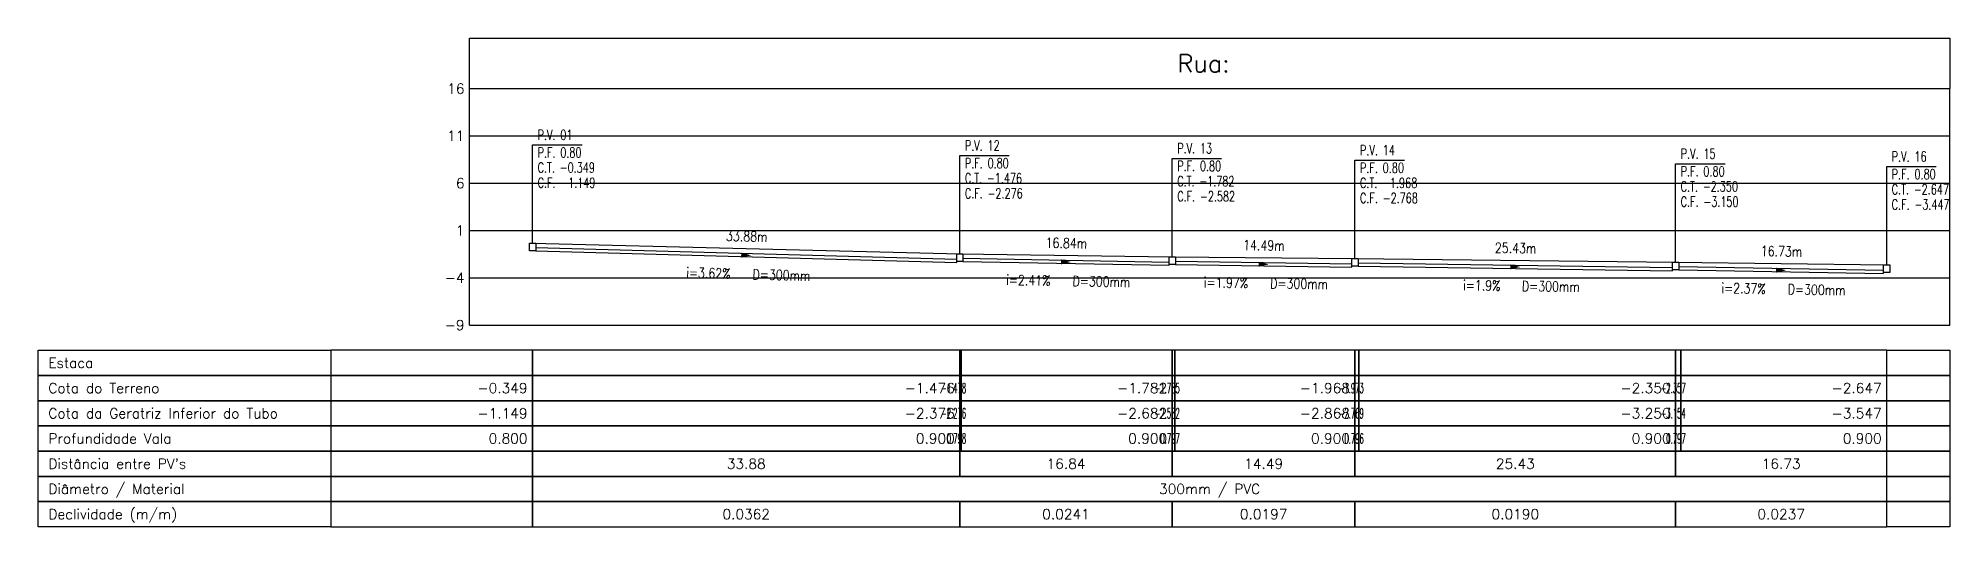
# Model space of a CAD drawing. Extents: x -6997814 to 14282083, y -16 to 289481930.
# Drawn here: x 363454.9 to 363606.5, y 7352216.9 to 7352255.7 of the extents above; entities that cross this region are included whole.
import ezdxf
from ezdxf.enums import TextEntityAlignment as Align

# ---------------------------------------------------------------- set-up
doc = ezdxf.new("R2010")
doc.units = 0
doc.header["$LTSCALE"] = 6.5
for name, color, linetype in [('PS_IND_COMPRIMENTO', 7, 'CONTINUOUS'), ('PS_IND_DIAMETRO', 7, 'CONTINUOUS'), ('PS_IND_FLUXO', 3, 'CONTINUOUS'), ('PS_IND_INCLINACAO', 7, 'CONTINUOUS'), ('PS_PERFIL_CAIXAS', 7, 'CONTINUOUS'), ('PS_PERFIL_COTA_LIN', 7, 'CONTINUOUS'), ('PS_PERFIL_COTA_TXT', 5, 'CONTINUOUS'), ('PS_PERFIL_GRADE', 8, 'CONTINUOUS'), ('PS_PERFIL_TERRENO', 3, 'CONTINUOUS'), ('PS_PERFIL_TITULOS', 5, 'CONTINUOUS'), ('PS_PERFIL_TUBO', 7, 'CONTINUOUS'), ('PS_PONTOS_IDENTIFICACAO_LIN', 7, 'CONTINUOUS'), ('PS_PONTOS_IDENTIFICACAO_TXT', 7, 'CONTINUOUS')]:
    doc.layers.add(name, color=color, linetype=linetype)
doc.styles.add('ROMANS', font='romans.shx')

msp = doc.modelspace()

# ---------------------------------------------------------------- texts
at = {"layer": 'PS_IND_COMPRIMENTO', "lineweight": -2, "style": 'ROMANS', "width": 0.8}
for s, rotation, p in [('33.88m', 358.420622, (363511.12602, 7352239.94886)), ('16.84m', 358.9324962, (363536.47127, 7352239.4118)), ('14.49m', 359.1217129, (363552.13303, 7352239.22738)), ('25.43m', 359.1691268, (363572.09116, 7352239.0144)), ('16.73m', 358.9492918, (363593.17762, 7352238.75968))]:
    msp.add_text(s, height=0.8, rotation=rotation, dxfattribs=at).set_placement(p, align=Align.MIDDLE_CENTER)
at = {"layer": 'PS_IND_DIAMETRO', "lineweight": -2, "style": 'ROMANS', "width": 0.8}
for rotation, p in [(358.420622, (363513.88226, 7352236.87173)), (358.9324962, (363539.25488, 7352236.35941)), (359.1217129, (363554.92671, 7352236.1842)), (359.1691268, (363574.88735, 7352235.97353)), (358.9492918, (363595.96214, 7352235.70811))]:
    msp.add_text('D=300mm', height=0.8, rotation=rotation, dxfattribs=at).set_placement(p, align=Align.MIDDLE_CENTER)
at = {"layer": 'PS_IND_INCLINACAO', "lineweight": -2, "style": 'ROMANS', "width": 0.8}
for s, rotation, p in [('i=3.62%', 358.420622, (363508.08446, 7352237.03159)), ('i=2.41%', 358.9324962, (363533.45589, 7352236.46746)), ('i=1.97%', 359.1217129, (363549.12739, 7352236.27311)), ('i=1.9%', 359.1691268, (363569.40793, 7352236.053)), ('i=2.37%', 358.9492918, (363590.16311, 7352235.81446))]:
    msp.add_text(s, height=0.8, rotation=rotation, dxfattribs=at).set_placement(p, align=Align.MIDDLE_CENTER)
at = {"layer": 'PS_PERFIL_COTA_TXT', "lineweight": -2, "style": 'ROMANS'}
for s, p in [('Estaca', (363455.74675, 7352229.90881)), ('Cota do Terreno', (363455.74675, 7352227.90881)), ('Cota da Geratriz Inferior do Tubo', (363455.74675, 7352225.90881)), ('Profundidade Vala', (363455.74675, 7352223.90881)), ("Distância entre PV's", (363455.74675, 7352221.90881)), ('Diâmetro / Material', (363455.74675, 7352219.90881)), ('Declividade (m/m)', (363455.74675, 7352217.90881))]:
    msp.add_text(s, height=0.8, dxfattribs=at).set_placement(p, align=Align.MIDDLE_LEFT)
for s, p in [('-0.349', (363493.74675, 7352227.90881)), ('-1.476', (363527.6226, 7352227.90881)), ('-1.782', (363544.46404, 7352227.90881)), ('-1.968', (363558.95603, 7352227.90881)), ('-2.350', (363584.38278, 7352227.90881)), ('-2.647', (363601.11746, 7352227.90881)), ('-1.149', (363493.74675, 7352225.90881)), ('-2.376', (363527.6226, 7352225.90881)), ('-2.682', (363544.46404, 7352225.90881)), ('-2.868', (363558.95603, 7352225.90881)), ('-3.250', (363584.38278, 7352225.90881)), ('-3.547', (363601.11746, 7352225.90881)), ('0.800', (363493.74675, 7352223.90881)), ('0.900', (363527.6226, 7352223.90881)), ('0.900', (363544.46404, 7352223.90881)), ('0.900', (363558.95603, 7352223.90881)), ('0.900', (363584.38278, 7352223.90881)), ('0.900', (363601.11746, 7352223.90881))]:
    msp.add_text(s, height=0.8, dxfattribs=at).set_placement(p, align=Align.MIDDLE_RIGHT)
at = {"layer": 'PS_PERFIL_COTA_TXT', "lineweight": -2, "style": 'ROMANS', "width": 0.5}
for s, p in [('-1.478', (363528.5226, 7352227.90881)), ('-1.785', (363545.46404, 7352227.90881)), ('-1.973', (363560.05603, 7352227.90881)), ('-2.357', (363585.58278, 7352227.90881)), ('-2.276', (363528.5226, 7352225.90881)), ('-2.582', (363545.46404, 7352225.90881)), ('-2.769', (363560.05603, 7352225.90881)), ('-3.154', (363585.58278, 7352225.90881)), ('0.798', (363528.5226, 7352223.90881)), ('0.797', (363545.46404, 7352223.90881)), ('0.796', (363560.05603, 7352223.90881)), ('0.797', (363585.58278, 7352223.90881))]:
    msp.add_text(s, height=0.8, dxfattribs=at).set_placement(p, align=Align.MIDDLE_RIGHT)
at = {"layer": 'PS_PERFIL_COTA_TXT', "lineweight": -2, "style": 'ROMANS'}
for s, p in [('33.88', (363511.08468, 7352221.90881)), ('16.84', (363536.44332, 7352221.90881)), ('14.49', (363552.11003, 7352221.90881)), ('25.43', (363572.0694, 7352221.90881)), ('16.73', (363593.15012, 7352221.90881)), ('300mm / PVC', (363547.8321, 7352219.90881)), ('0.0362', (363511.08468, 7352217.90881)), ('0.0241', (363536.44332, 7352217.90881)), ('0.0197', (363552.11003, 7352217.90881)), ('0.0190', (363572.0694, 7352217.90881)), ('0.0237', (363593.15012, 7352217.90881))]:
    msp.add_text(s, height=0.8, dxfattribs=at).set_placement(p, align=Align.MIDDLE_CENTER)
at = {"layer": 'PS_PERFIL_TITULOS', "lineweight": -2, "style": 'ROMANS'}
msp.add_text('Rua: ', height=1.4, dxfattribs=at).set_placement((363547.8321, 7352253.65881), align=Align.MIDDLE_CENTER)
at = {"layer": 'PS_PONTOS_IDENTIFICACAO_TXT', "lineweight": -2, "style": 'ROMANS', "width": 0.7}
for s, p in [('P.V. 01', (363494.54675, 7352247.59706)), ('P.F. 0.80', (363494.54675, 7352246.19706)), ('P.V. 12', (363528.4226, 7352246.75181)), ('P.V. 13', (363545.26404, 7352246.52231)), ('P.V. 14', (363559.75603, 7352246.38281)), ('P.V. 15', (363585.18278, 7352246.09631)), ('P.V. 16', (363601.91746, 7352245.87356)), ('C.T. -0.349', (363494.54675, 7352244.99706)), ('C.T. -1.476', (363528.4226, 7352244.15181)), ('P.F. 0.80', (363528.4226, 7352245.35181)), ('P.F. 0.80', (363545.26404, 7352245.12231)), ('P.F. 0.80', (363559.75603, 7352244.98281)), ('P.F. 0.80', (363585.18278, 7352244.69631)), ('P.F. 0.80', (363601.91746, 7352244.47356)), ('C.F. -1.149', (363494.54675, 7352243.79706)), ('C.F. -2.276', (363528.4226, 7352242.95181)), ('C.T. -1.782', (363545.26404, 7352243.92231)), ('C.F. -2.582', (363545.26404, 7352242.72231)), ('C.T. -1.968', (363559.75603, 7352243.78281)), ('C.F. -2.768', (363559.75603, 7352242.58281)), ('C.T. -2.350', (363585.18278, 7352243.49631)), ('C.T. -2.647', (363601.91746, 7352243.27356)), ('C.F. -3.150', (363585.18278, 7352242.29631)), ('C.F. -3.447', (363601.91746, 7352242.07356))]:
    msp.add_text(s, height=0.8, dxfattribs=at).set_placement(p)

# ---------------------------------------------------------------- blocks, each defined once
blk = doc.blocks.new('*U354')
at = {"layer": 'PS_PERFIL_GRADE', "linetype": 'Continuous', "lineweight": -2}
for p, q in [((0, 0), (0, 18.75)), ((0, 18.75), (117.37, 18.75)), ((117.37, 0), (117.37, 18.75)), ((0, 15), (117.37, 15)), ((0, 11.25), (117.37, 11.25)), ((0, 7.5), (117.37, 7.5)), ((0, 3.75), (117.37, 3.75)), ((0, 0), (117.37, 0))]:
    blk.add_line(p, q, dxfattribs=at)
blk.add_lwpolyline([(0, 18.75), (0, 22.75), (117.37, 22.75), (117.37, 18.75)], dxfattribs=at)
at = {"layer": 'PS_PERFIL_GRADE', "lineweight": -2, "style": 'ROMANS'}
for s, p in [('16', (-0.4, 18.75)), ('11', (-0.4, 15)), ('6', (-0.4, 11.25)), ('1', (-0.4, 7.5)), ('-4', (-0.4, 3.75)), ('-9', (-0.4, 0))]:
    blk.add_text(s, height=0.8, dxfattribs=at).set_placement(p, align=Align.MIDDLE_RIGHT)

# ---------------------------------------------------------------- linework, layer by layer
at = {"layer": 'PS_IND_FLUXO', "lineweight": -2}
for points in [[(363510.68483, 7352238.46046, 0.4, 0, 0), (363511.48453, 7352238.43841, 0, 0, 0)], [(363536.04339, 7352237.91951, 0.4, 0, 0), (363536.84325, 7352237.90461, 0, 0, 0)], [(363551.71008, 7352237.73369, 0.4, 0, 0), (363552.50999, 7352237.72143, 0, 0, 0)], [(363571.66945, 7352237.52036, 0.4, 0, 0), (363572.46936, 7352237.50876, 0, 0, 0)], [(363592.75019, 7352237.26727, 0.4, 0, 0), (363593.55005, 7352237.2526, 0, 0, 0)]]:
    msp.add_lwpolyline(points, format="xyseb", dxfattribs=at)
at = {"layer": 'PS_PERFIL_CAIXAS', "linetype": 'Continuous', "lineweight": -2}
for points in [[(363493.89675, 7352239.39706), (363494.39675, 7352239.39706), (363494.39675, 7352238.79706), (363493.89675, 7352238.79706)], [(363527.7726, 7352238.55181), (363528.2726, 7352238.55181), (363528.2726, 7352237.95181), (363527.7726, 7352237.95181)], [(363544.61404, 7352238.32231), (363545.11404, 7352238.32231), (363545.11404, 7352237.72231), (363544.61404, 7352237.72231)], [(363559.10603, 7352238.18281), (363559.60603, 7352238.18281), (363559.60603, 7352237.58281), (363559.10603, 7352237.58281)], [(363584.53278, 7352237.89631), (363585.03278, 7352237.89631), (363585.03278, 7352237.29631), (363584.53278, 7352237.29631)], [(363601.26746, 7352237.67356), (363601.76746, 7352237.67356), (363601.76746, 7352237.07356), (363601.26746, 7352237.07356)]]:
    msp.add_lwpolyline(points, close=True, dxfattribs=at)
at = {"layer": 'PS_PERFIL_COTA_LIN', "linetype": 'Continuous', "lineweight": -2}
for points in [[(363478.14675, 7352230.90881), (363478.14675, 7352228.90881), (363454.94675, 7352228.90881), (363454.94675, 7352230.90881)], [(363478.14675, 7352230.90881), (363478.14675, 7352228.90881), (363494.14675, 7352228.90881), (363494.14675, 7352230.90881)], [(363494.14675, 7352230.90881), (363494.14675, 7352228.90881), (363528.0226, 7352228.90881), (363528.0226, 7352230.90881)], [(363528.0226, 7352230.90881), (363528.0226, 7352228.90881), (363528.1226, 7352228.90881), (363528.1226, 7352230.90881)], [(363528.1226, 7352230.90881), (363528.1226, 7352228.90881), (363544.86404, 7352228.90881), (363544.86404, 7352230.90881)], [(363544.86404, 7352230.90881), (363544.86404, 7352228.90881), (363545.06404, 7352228.90881), (363545.06404, 7352230.90881)], [(363545.06404, 7352230.90881), (363545.06404, 7352228.90881), (363559.35603, 7352228.90881), (363559.35603, 7352230.90881)], [(363559.35603, 7352230.90881), (363559.35603, 7352228.90881), (363559.65603, 7352228.90881), (363559.65603, 7352230.90881)], [(363559.65603, 7352230.90881), (363559.65603, 7352228.90881), (363584.78278, 7352228.90881), (363584.78278, 7352230.90881)], [(363584.78278, 7352230.90881), (363584.78278, 7352228.90881), (363585.18278, 7352228.90881), (363585.18278, 7352230.90881)], [(363585.18278, 7352230.90881), (363585.18278, 7352228.90881), (363601.51746, 7352228.90881), (363601.51746, 7352230.90881)], [(363606.51746, 7352230.90881), (363606.51746, 7352228.90881), (363601.51746, 7352228.90881), (363601.51746, 7352230.90881)], [(363478.14675, 7352228.90881), (363478.14675, 7352226.90881), (363454.94675, 7352226.90881), (363454.94675, 7352228.90881)], [(363478.14675, 7352228.90881), (363478.14675, 7352226.90881), (363494.14675, 7352226.90881), (363494.14675, 7352228.90881)], [(363494.14675, 7352228.90881), (363494.14675, 7352226.90881), (363528.0226, 7352226.90881), (363528.0226, 7352228.90881)], [(363528.0226, 7352228.90881), (363528.0226, 7352226.90881), (363528.1226, 7352226.90881), (363528.1226, 7352228.90881)], [(363528.1226, 7352228.90881), (363528.1226, 7352226.90881), (363544.86404, 7352226.90881), (363544.86404, 7352228.90881)], [(363544.86404, 7352228.90881), (363544.86404, 7352226.90881), (363545.06404, 7352226.90881), (363545.06404, 7352228.90881)], [(363545.06404, 7352228.90881), (363545.06404, 7352226.90881), (363559.35603, 7352226.90881), (363559.35603, 7352228.90881)], [(363559.35603, 7352228.90881), (363559.35603, 7352226.90881), (363559.65603, 7352226.90881), (363559.65603, 7352228.90881)], [(363559.65603, 7352228.90881), (363559.65603, 7352226.90881), (363584.78278, 7352226.90881), (363584.78278, 7352228.90881)], [(363584.78278, 7352228.90881), (363584.78278, 7352226.90881), (363585.18278, 7352226.90881), (363585.18278, 7352228.90881)], [(363585.18278, 7352228.90881), (363585.18278, 7352226.90881), (363601.51746, 7352226.90881), (363601.51746, 7352228.90881)], [(363606.51746, 7352228.90881), (363606.51746, 7352226.90881), (363601.51746, 7352226.90881), (363601.51746, 7352228.90881)], [(363478.14675, 7352226.90881), (363478.14675, 7352224.90881), (363454.94675, 7352224.90881), (363454.94675, 7352226.90881)], [(363478.14675, 7352226.90881), (363478.14675, 7352224.90881), (363494.14675, 7352224.90881), (363494.14675, 7352226.90881)], [(363494.14675, 7352226.90881), (363494.14675, 7352224.90881), (363528.0226, 7352224.90881), (363528.0226, 7352226.90881)], [(363528.0226, 7352226.90881), (363528.0226, 7352224.90881), (363528.1226, 7352224.90881), (363528.1226, 7352226.90881)], [(363528.1226, 7352226.90881), (363528.1226, 7352224.90881), (363544.86404, 7352224.90881), (363544.86404, 7352226.90881)], [(363544.86404, 7352226.90881), (363544.86404, 7352224.90881), (363545.06404, 7352224.90881), (363545.06404, 7352226.90881)], [(363545.06404, 7352226.90881), (363545.06404, 7352224.90881), (363559.35603, 7352224.90881), (363559.35603, 7352226.90881)], [(363559.35603, 7352226.90881), (363559.35603, 7352224.90881), (363559.65603, 7352224.90881), (363559.65603, 7352226.90881)], [(363559.65603, 7352226.90881), (363559.65603, 7352224.90881), (363584.78278, 7352224.90881), (363584.78278, 7352226.90881)], [(363584.78278, 7352226.90881), (363584.78278, 7352224.90881), (363585.18278, 7352224.90881), (363585.18278, 7352226.90881)], [(363585.18278, 7352226.90881), (363585.18278, 7352224.90881), (363601.51746, 7352224.90881), (363601.51746, 7352226.90881)], [(363606.51746, 7352226.90881), (363606.51746, 7352224.90881), (363601.51746, 7352224.90881), (363601.51746, 7352226.90881)], [(363478.14675, 7352224.90881), (363478.14675, 7352222.90881), (363454.94675, 7352222.90881), (363454.94675, 7352224.90881)], [(363478.14675, 7352224.90881), (363478.14675, 7352222.90881), (363494.14675, 7352222.90881), (363494.14675, 7352224.90881)], [(363494.14675, 7352224.90881), (363494.14675, 7352222.90881), (363528.0226, 7352222.90881), (363528.0226, 7352224.90881)], [(363528.0226, 7352224.90881), (363528.0226, 7352222.90881), (363528.1226, 7352222.90881), (363528.1226, 7352224.90881)], [(363528.1226, 7352224.90881), (363528.1226, 7352222.90881), (363544.86404, 7352222.90881), (363544.86404, 7352224.90881)], [(363544.86404, 7352224.90881), (363544.86404, 7352222.90881), (363545.06404, 7352222.90881), (363545.06404, 7352224.90881)], [(363545.06404, 7352224.90881), (363545.06404, 7352222.90881), (363559.35603, 7352222.90881), (363559.35603, 7352224.90881)], [(363559.35603, 7352224.90881), (363559.35603, 7352222.90881), (363559.65603, 7352222.90881), (363559.65603, 7352224.90881)], [(363559.65603, 7352224.90881), (363559.65603, 7352222.90881), (363584.78278, 7352222.90881), (363584.78278, 7352224.90881)], [(363584.78278, 7352224.90881), (363584.78278, 7352222.90881), (363585.18278, 7352222.90881), (363585.18278, 7352224.90881)], [(363585.18278, 7352224.90881), (363585.18278, 7352222.90881), (363601.51746, 7352222.90881), (363601.51746, 7352224.90881)], [(363606.51746, 7352224.90881), (363606.51746, 7352222.90881), (363601.51746, 7352222.90881), (363601.51746, 7352224.90881)], [(363478.14675, 7352222.90881), (363478.14675, 7352220.90881), (363454.94675, 7352220.90881), (363454.94675, 7352222.90881)], [(363478.14675, 7352222.90881), (363478.14675, 7352220.90881), (363494.14675, 7352220.90881), (363494.14675, 7352222.90881)], [(363494.14675, 7352222.90881), (363494.14675, 7352220.90881), (363528.0226, 7352220.90881), (363528.0226, 7352222.90881)], [(363528.0226, 7352222.90881), (363528.0226, 7352220.90881), (363544.86404, 7352220.90881), (363544.86404, 7352222.90881)], [(363544.86404, 7352222.90881), (363544.86404, 7352220.90881), (363559.35603, 7352220.90881), (363559.35603, 7352222.90881)], [(363559.35603, 7352222.90881), (363559.35603, 7352220.90881), (363584.78278, 7352220.90881), (363584.78278, 7352222.90881)], [(363584.78278, 7352222.90881), (363584.78278, 7352220.90881), (363601.51746, 7352220.90881), (363601.51746, 7352222.90881)], [(363606.51746, 7352222.90881), (363606.51746, 7352220.90881), (363601.51746, 7352220.90881), (363601.51746, 7352222.90881)], [(363478.14675, 7352220.90881), (363478.14675, 7352218.90881), (363454.94675, 7352218.90881), (363454.94675, 7352220.90881)], [(363478.14675, 7352220.90881), (363478.14675, 7352218.90881), (363494.14675, 7352218.90881), (363494.14675, 7352220.90881)], [(363494.14675, 7352220.90881), (363494.14675, 7352218.90881), (363601.51746, 7352218.90881), (363601.51746, 7352220.90881)], [(363606.51746, 7352220.90881), (363606.51746, 7352218.90881), (363601.51746, 7352218.90881), (363601.51746, 7352220.90881)], [(363478.14675, 7352218.90881), (363478.14675, 7352216.90881), (363454.94675, 7352216.90881), (363454.94675, 7352218.90881)], [(363478.14675, 7352218.90881), (363478.14675, 7352216.90881), (363494.14675, 7352216.90881), (363494.14675, 7352218.90881)], [(363494.14675, 7352218.90881), (363494.14675, 7352216.90881), (363528.0226, 7352216.90881), (363528.0226, 7352218.90881)], [(363528.0226, 7352218.90881), (363528.0226, 7352216.90881), (363544.86404, 7352216.90881), (363544.86404, 7352218.90881)], [(363544.86404, 7352218.90881), (363544.86404, 7352216.90881), (363559.35603, 7352216.90881), (363559.35603, 7352218.90881)], [(363559.35603, 7352218.90881), (363559.35603, 7352216.90881), (363584.78278, 7352216.90881), (363584.78278, 7352218.90881)], [(363584.78278, 7352218.90881), (363584.78278, 7352216.90881), (363601.51746, 7352216.90881), (363601.51746, 7352218.90881)], [(363606.51746, 7352218.90881), (363606.51746, 7352216.90881), (363601.51746, 7352216.90881), (363601.51746, 7352218.90881)]]:
    msp.add_lwpolyline(points, close=True, dxfattribs=at)
for points in [[(363494.14675, 7352222.90881), (363528.0226, 7352222.90881)], [(363528.1226, 7352222.90881), (363544.86404, 7352222.90881)], [(363545.06404, 7352222.90881), (363559.35603, 7352222.90881)], [(363559.65603, 7352222.90881), (363584.78278, 7352222.90881)], [(363585.18278, 7352222.90881), (363601.51746, 7352222.90881)], [(363478.14675, 7352220.90881), (363494.14675, 7352220.90881)], [(363494.14675, 7352220.90881), (363528.0226, 7352220.90881)], [(363494.14675, 7352220.90881), (363528.0226, 7352220.90881)], [(363528.0226, 7352220.90881), (363528.1226, 7352220.90881)], [(363528.1226, 7352220.90881), (363544.86404, 7352220.90881)], [(363528.1226, 7352220.90881), (363544.86404, 7352220.90881)], [(363544.86404, 7352220.90881), (363545.06404, 7352220.90881)], [(363545.06404, 7352220.90881), (363559.35603, 7352220.90881)], [(363545.06404, 7352220.90881), (363559.35603, 7352220.90881)], [(363559.35603, 7352220.90881), (363559.65603, 7352220.90881)], [(363559.65603, 7352220.90881), (363584.78278, 7352220.90881)], [(363559.65603, 7352220.90881), (363584.78278, 7352220.90881)], [(363585.18278, 7352220.90881), (363601.51746, 7352220.90881)], [(363585.18278, 7352220.90881), (363601.51746, 7352220.90881)], [(363478.14675, 7352218.90881), (363494.14675, 7352218.90881)], [(363494.14675, 7352218.90881), (363528.0226, 7352218.90881)], [(363494.14675, 7352218.90881), (363528.0226, 7352218.90881)], [(363528.0226, 7352218.90881), (363528.1226, 7352218.90881)], [(363528.1226, 7352218.90881), (363544.86404, 7352218.90881)], [(363528.1226, 7352218.90881), (363544.86404, 7352218.90881)], [(363544.86404, 7352218.90881), (363545.06404, 7352218.90881)], [(363545.06404, 7352218.90881), (363559.35603, 7352218.90881)], [(363545.06404, 7352218.90881), (363559.35603, 7352218.90881)], [(363559.35603, 7352218.90881), (363559.65603, 7352218.90881)], [(363559.65603, 7352218.90881), (363584.78278, 7352218.90881)], [(363559.65603, 7352218.90881), (363584.78278, 7352218.90881)], [(363585.18278, 7352218.90881), (363601.51746, 7352218.90881)], [(363585.18278, 7352218.90881), (363601.51746, 7352218.90881)], [(363494.14675, 7352216.90881), (363528.0226, 7352216.90881)], [(363528.1226, 7352216.90881), (363544.86404, 7352216.90881)], [(363545.06404, 7352216.90881), (363559.35603, 7352216.90881)], [(363559.65603, 7352216.90881), (363584.78278, 7352216.90881)], [(363585.18278, 7352216.90881), (363601.51746, 7352216.90881)]]:
    msp.add_lwpolyline(points, dxfattribs=at)
at = {"layer": 'PS_PERFIL_TERRENO', "linetype": 'Continuous', "lineweight": -2}
msp.add_lwpolyline([(363494.14675, 7352239.39706), (363528.0226, 7352238.55181), (363544.86404, 7352238.32231), (363559.35603, 7352238.18281), (363584.78278, 7352237.89631), (363601.51746, 7352237.67356)], dxfattribs=at)
at = {"layer": 'PS_PERFIL_TUBO', "linetype": 'Continuous', "lineweight": -2}
for points in [[(363494.39675, 7352238.79706), (363527.7726, 7352237.87681), (363527.7726, 7352238.10181), (363494.39675, 7352239.02206)], [(363528.2726, 7352237.95181), (363544.61404, 7352237.64731), (363544.61404, 7352237.87231), (363528.2726, 7352238.17681)], [(363545.11404, 7352237.72231), (363559.10603, 7352237.50781), (363559.10603, 7352237.73281), (363545.11404, 7352237.94731)], [(363559.60603, 7352237.58281), (363584.53278, 7352237.22131), (363584.53278, 7352237.44631), (363559.60603, 7352237.80781)], [(363585.03278, 7352237.29631), (363601.26746, 7352236.99856), (363601.26746, 7352237.22356), (363585.03278, 7352237.52131)]]:
    msp.add_lwpolyline(points, close=True, dxfattribs=at)
at = {"layer": 'PS_PONTOS_IDENTIFICACAO_LIN', "linetype": 'Continuous', "lineweight": -2}
for points in [[(363494.14675, 7352239.39706), (363494.14675, 7352247.19706), (363498.06675, 7352247.19706)], [(363528.0226, 7352238.55181), (363528.0226, 7352246.35181), (363531.9426, 7352246.35181)], [(363544.86404, 7352238.32231), (363544.86404, 7352246.12231), (363548.78404, 7352246.12231)], [(363559.35603, 7352238.18281), (363559.35603, 7352245.98281), (363563.27603, 7352245.98281)], [(363584.78278, 7352237.89631), (363584.78278, 7352245.69631), (363588.70278, 7352245.69631)], [(363601.51746, 7352237.67356), (363601.51746, 7352245.47356), (363605.43746, 7352245.47356)]]:
    msp.add_lwpolyline(points, dxfattribs=at)

# ---------------------------------------------------------------- block references
at = {"layer": 'PS_PERFIL_GRADE', "lineweight": -2}
msp.add_blockref('*U354', (363489.14675, 7352232.90881), dxfattribs=at)

msp.set_redraw_order([(e.dxf.handle, doc.entitydb.next_handle()) for e in msp.query("TEXT MTEXT ATTDEF DIMENSION ARC_DIMENSION")])  # texts and dimensions are drawn at this point

doc.saveas('drawing.dxf')
